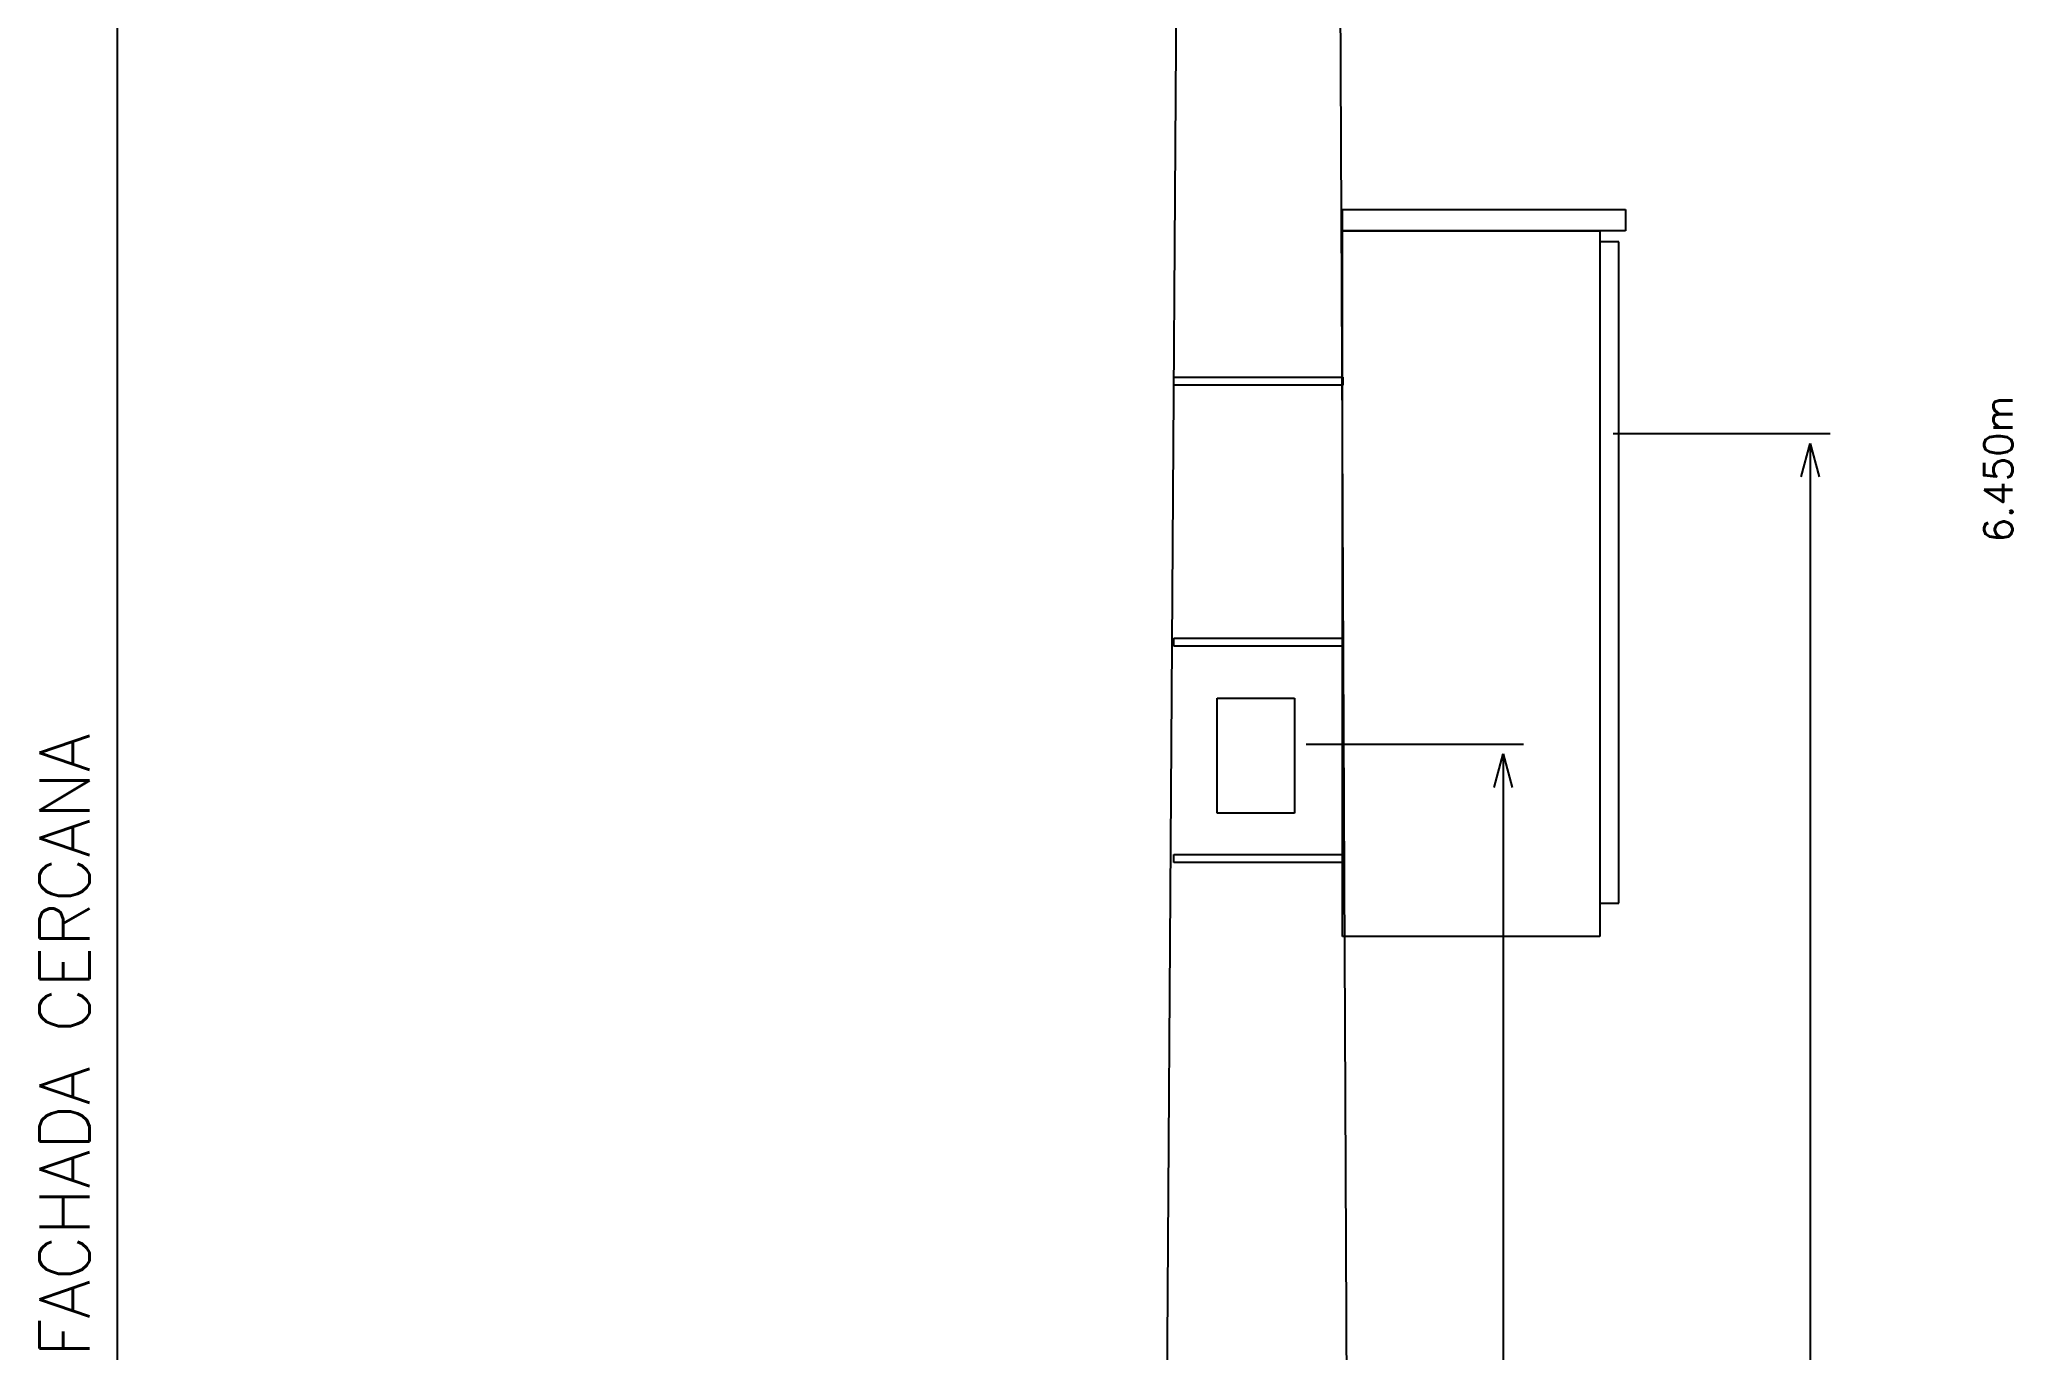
# Model space of a CAD drawing. Header units: millimetres. Extents: x 168 to 392, y 127 to 255.
# Drawn here: x 172.76 to 178.64, y 227.22 to 231.12 of the extents above; entities that cross this region are included whole.
import ezdxf

# ---------------------------------------------------------------- set-up
doc = ezdxf.new("R2010")
doc.units = ezdxf.units.MM
doc.layers.add('-COTA-E', color=8, linetype='Continuous')
doc.layers.add('RE80', color=2, linetype='Continuous')
doc.layers.add('Equipos', color=20, linetype='Continuous', lineweight=13)
doc.layers.add('Poste', color=252, linetype='Continuous', lineweight=25)
doc.styles.add('RomanS', font='romans.shx')

msp = doc.modelspace()

# ---------------------------------------------------------------- texts
at = {"color": 7, "lineweight": 5, "ltscale": 0.1, "style": 'RomanS'}
msp.add_text('FACHADA CERCANA', height=0.1483871, rotation=90, dxfattribs=at).set_placement((172.90562, 227.19661))
at = {"color": 2, "insert": (178.59177, 229.84126), "char_height": 0.085, "attachment_point": 5, "rotation": 90, "style": 'RomanS', "bg_fill": 3, "box_fill_scale": 1.1, "bg_fill_color": 256, "bg_fill_true_color": 13158600, "bg_fill_transparency": 0}
msp.add_mtext_dynamic_manual_height_columns('\\A1;{\\C2;6.450m}', width=2.5416604, gutter_width=0.48021, heights=[0], dxfattribs=at)

# ---------------------------------------------------------------- blocks, each defined once
blk = doc.blocks.new('_Open30')
at = {"color": 0, "linetype": 'ByBlock', "lineweight": -2}
for p, q in [((-1, 0.268), (0, 0)), ((0, 0), (-1, -0.268)), ((0, 0), (-1, 0))]:
    blk.add_line(p, q, dxfattribs=at)

# ---------------------------------------------------------------- linework, layer by layer
at = {"layer": '-COTA-E'}
for p, q in [((176.13567, 230.11499), (176.63926, 230.11499)), ((176.13567, 230.09143), (176.13567, 230.11499)), ((176.63926, 230.09143), (176.13567, 230.09143)), ((176.13567, 229.33754), (176.63926, 229.33754)), ((176.13567, 229.31398), (176.13567, 229.33754)), ((176.63926, 229.31398), (176.13567, 229.31398)), ((176.63926, 229.33754), (176.63926, 229.31398)), ((176.13567, 228.6935), (176.63926, 228.6935)), ((176.13567, 228.66993), (176.13567, 228.6935)), ((176.63926, 228.66993), (176.13567, 228.66993)), ((176.63926, 228.6935), (176.63926, 228.66993))]:
    msp.add_line(p, q, dxfattribs=at)
for p, q in [((172.98901, 223.78798), (172.98901, 236.08212)), ((177.44424, 229.9471), (178.09108, 229.9471)), ((178.03108, 229.81876), (178.03108, 223.9016)), ((176.53038, 229.0223), (177.17723, 229.0223)), ((177.11723, 228.89396), (177.11723, 223.9016))]:
    msp.add_line(p, q)
at = {"layer": 'Equipos', "lineweight": -2}
for p, q in [((176.63797, 230.5509), (176.63797, 230.61392)), ((176.63797, 230.61392), (177.48096, 230.61392)), ((177.48096, 230.61392), (177.48096, 230.5509)), ((176.63797, 230.5509), (177.40424, 230.5509)), ((176.63797, 228.44899), (176.63797, 230.5509)), ((177.48096, 230.5509), (176.63797, 230.5509)), ((177.40424, 230.5509), (177.40424, 228.44899)), ((177.46116, 230.51782), (177.40424, 230.51782)), ((177.40424, 230.51782), (177.40424, 228.54874)), ((177.46116, 228.54874), (177.46116, 230.51782)), ((176.63926, 230.11499), (176.63926, 230.09143)), ((177.40424, 228.54874), (177.46116, 228.54874)), ((177.40424, 228.44899), (176.63797, 228.44899))]:
    msp.add_line(p, q, dxfattribs=at)
at = {"layer": 'Poste'}
for p, q in [((176.61845, 233.96383), (176.66886, 223.05223)), ((176.1561, 233.19044), (176.0884, 223.05223))]:
    msp.add_line(p, q, dxfattribs=at)
at = {"layer": 'RE80'}
for p, q in [((176.26479, 229.15934), (176.49531, 229.15934)), ((176.26479, 228.81675), (176.26479, 229.15934)), ((176.49531, 229.15934), (176.49531, 228.81675)), ((176.49531, 228.81675), (176.26479, 228.81675))]:
    msp.add_line(p, q, dxfattribs=at)

# ---------------------------------------------------------------- block references
at = {"xscale": 0.1, "yscale": 0.1, "zscale": 0.1, "rotation": 90}
for p in [(178.03108, 229.9178), (177.11723, 228.993)]:
    msp.add_blockref('_Open30', p, dxfattribs=at)

msp.set_redraw_order([(e.dxf.handle, doc.entitydb.next_handle()) for e in msp.query("TEXT MTEXT ATTDEF DIMENSION ARC_DIMENSION")])  # texts and dimensions are drawn at this point

doc.saveas('drawing.dxf')
